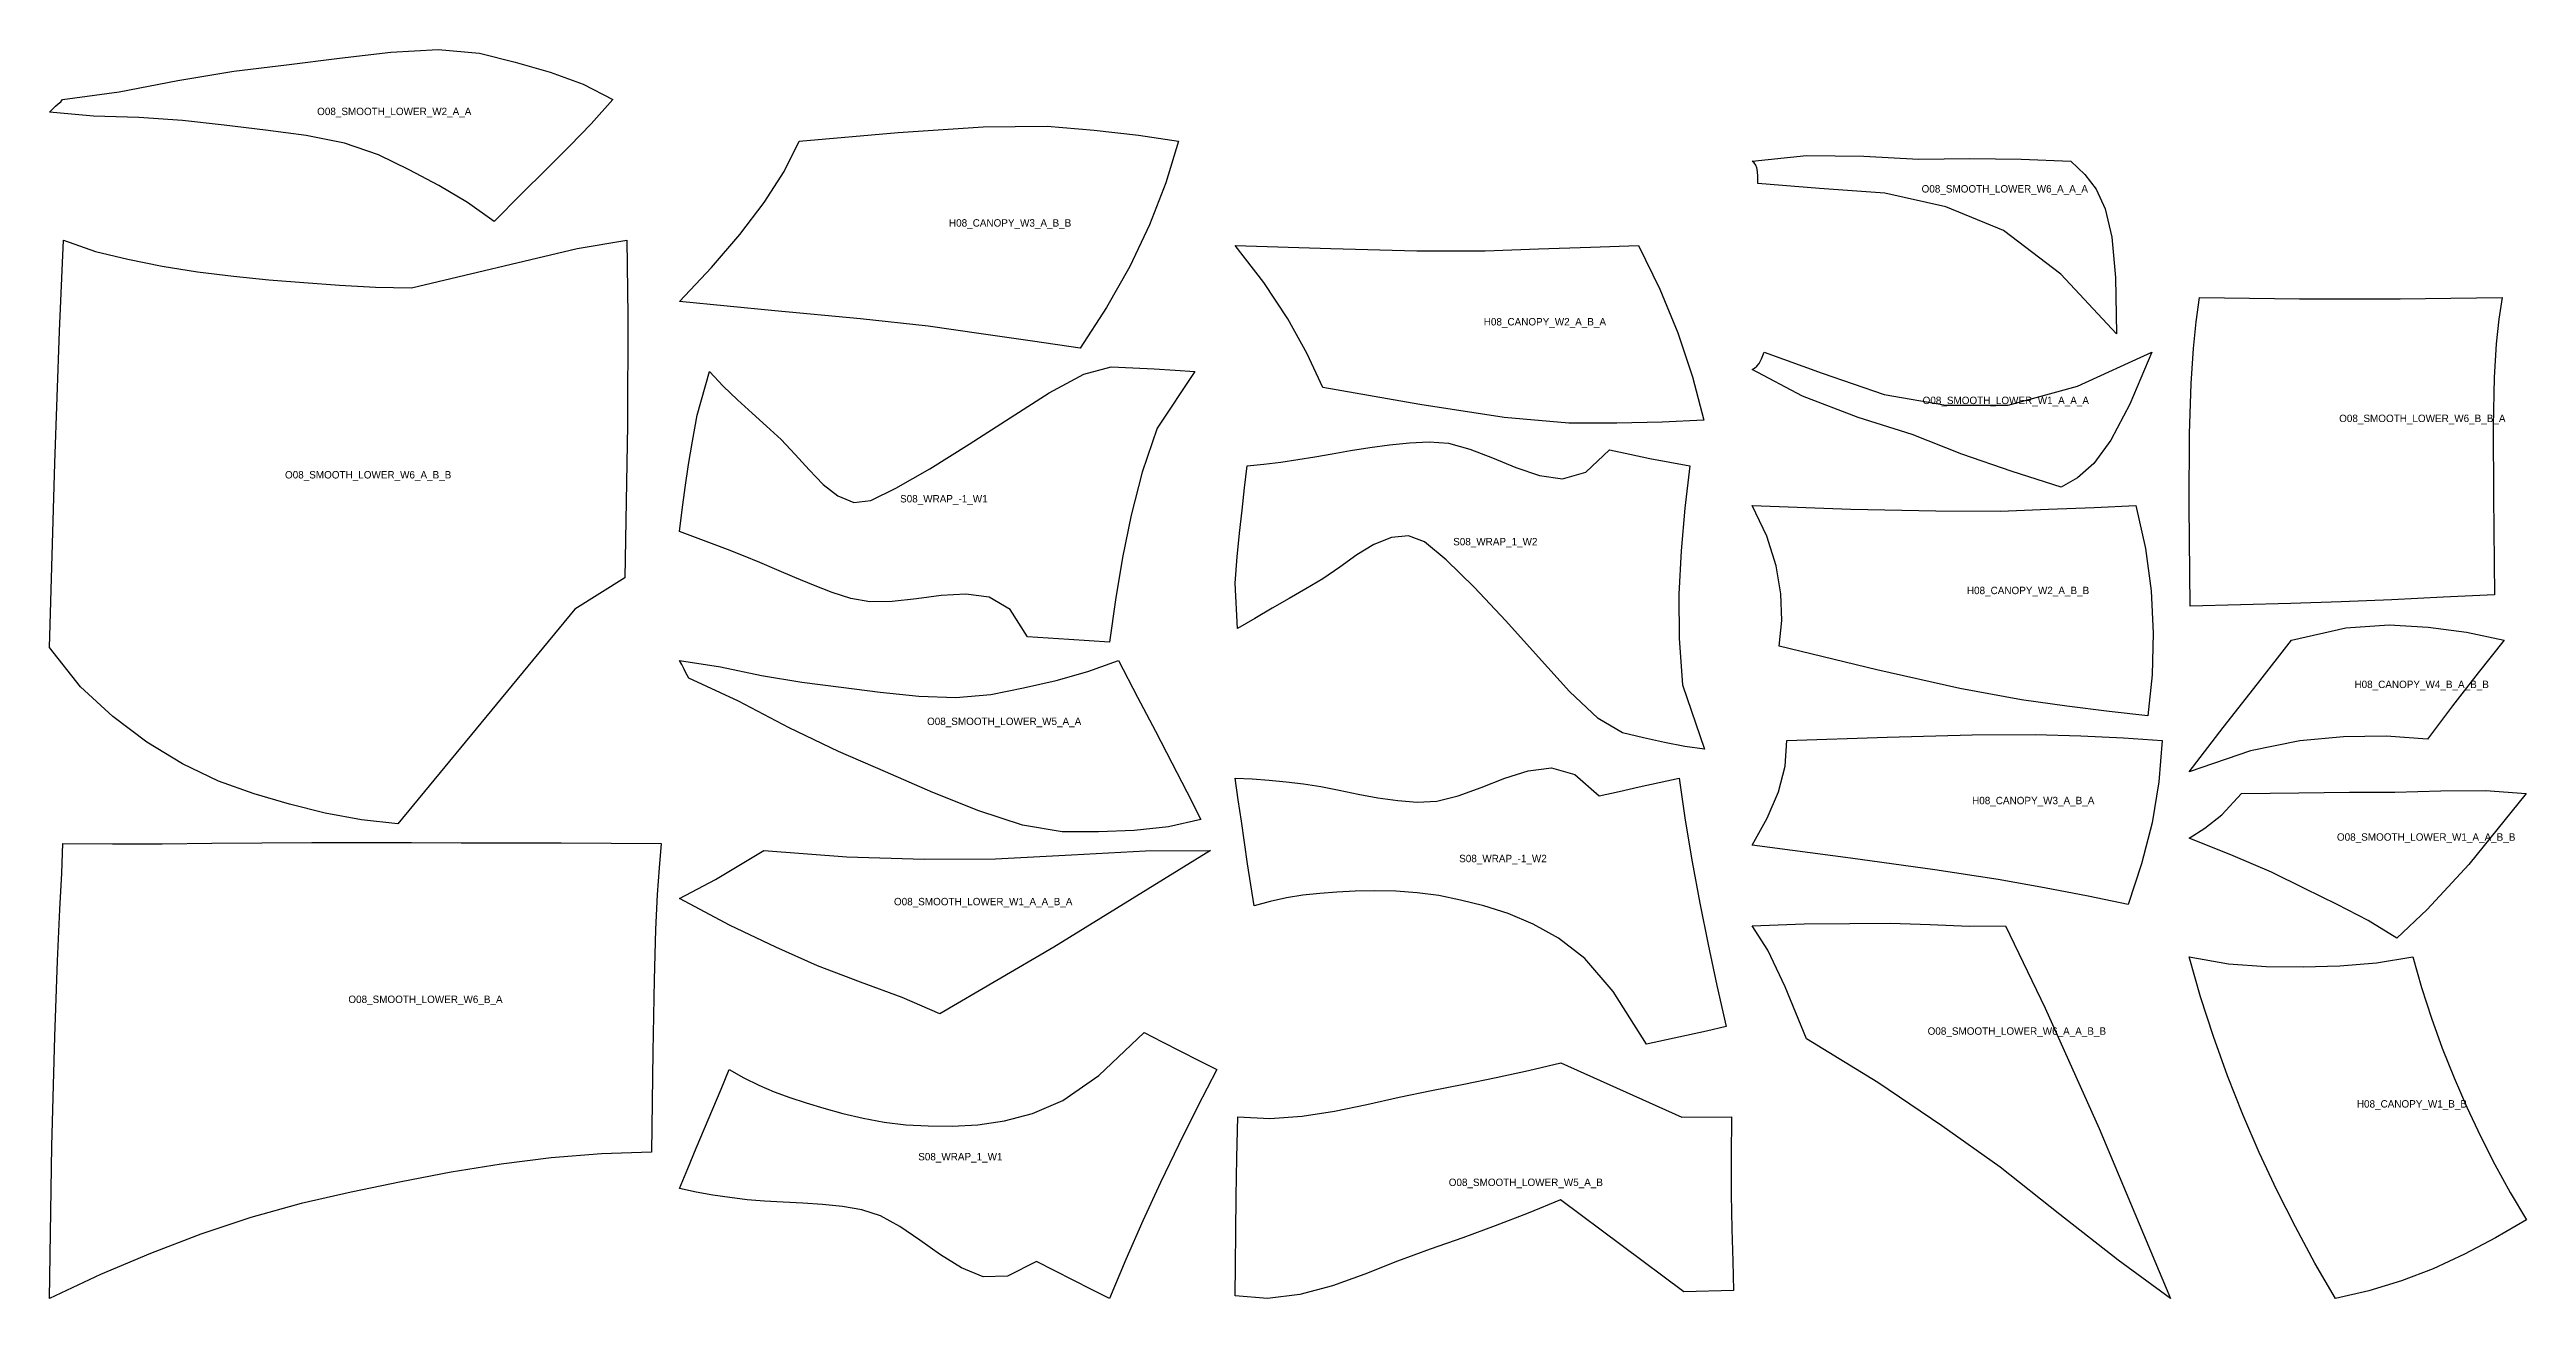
# Model space of a CAD drawing. Header units: millimetres. Extents: x 15 to 11830, y 15 to 1437.
# Drawn here: x 7338 to 10012, y 15 to 1363 of the extents above; entities that cross this region are included whole.
import ezdxf

# ---------------------------------------------------------------- set-up
doc = ezdxf.new("R2010")
doc.units = ezdxf.units.MM

msp = doc.modelspace()

# ---------------------------------------------------------------- texts
for s, p in [('O08_SMOOTH_LOWER_W2_A_A', (7627.3, 1292.6)), ('O08_SMOOTH_LOWER_W6_A_A_A', (9359.1, 1209)), ('H08_CANOPY_W3_A_B_B', (8309.3, 1172.2)), ('H08_CANOPY_W2_A_B_A', (8886.5, 1065.5)), ('O08_SMOOTH_LOWER_W1_A_A_A', (9360.2, 980.6)), ('O08_SMOOTH_LOWER_W6_B_B_A', (9809.8, 961.2)), ('O08_SMOOTH_LOWER_W6_A_B_B', (7592.6, 900.3)), ('S08_WRAP_-1_W1', (8256.5, 874.4)), ('S08_WRAP_1_W2', (8853.5, 828.1)), ('H08_CANOPY_W2_A_B_B', (9408, 775.4)), ('H08_CANOPY_W4_B_A_B_B', (9826.3, 674)), ('O08_SMOOTH_LOWER_W5_A_A', (8285.6, 634.1)), ('H08_CANOPY_W3_A_B_A', (9413.6, 548.6)), ('O08_SMOOTH_LOWER_W1_A_A_B_B', (9807.4, 509.2)), ('S08_WRAP_-1_W2', (8860, 486)), ('O08_SMOOTH_LOWER_W1_A_A_B_A', (8249.9, 439.5)), ('O08_SMOOTH_LOWER_W6_B_A', (7661, 334)), ('O08_SMOOTH_LOWER_W6_A_A_B_B', (9365.6, 299.7)), ('H08_CANOPY_W1_B_B', (9828.9, 221.1)), ('S08_WRAP_1_W1', (8276.1, 164.1)), ('O08_SMOOTH_LOWER_W5_A_B', (8848.7, 136.4))]:
    msp.add_text(s, height=8).set_placement(p)

# ---------------------------------------------------------------- linework, layer by layer
for points in [[(7352.6, 1309.4), (7413.6, 1317.7), (7476.9, 1330.1), (7537.3, 1339.9), (7594.4, 1346.8), (7651.4, 1354.2), (7706.7, 1360.7), (7758, 1363.4), (7802.5, 1359.5), (7841.2, 1349.7), (7878.9, 1338.8), (7914.4, 1325.9), (7946.6, 1309.4), (7923.2, 1283.2), (7900, 1259.3), (7875, 1234.2), (7847.7, 1207.1), (7818.2, 1177.7), (7789.5, 1198.2), (7758.7, 1216.6), (7726.5, 1233.5), (7693.5, 1249.8), (7656.7, 1262.2), (7615.5, 1270.6), (7571.7, 1276.5), (7526.8, 1281.6), (7481.8, 1286.8), (7434.8, 1290), (7386, 1291.3), (7338.5, 1295.8), (7341.8, 1299.1), (7345, 1302.1), (7347.9, 1304.7), (7350.5, 1307.1), (7352.6, 1309.4)], [(8147.7, 1264.6), (8254.4, 1273.8), (8346.2, 1279.9), (8415.3, 1280.6), (8466, 1276.5), (8513.7, 1271.1), (8557.2, 1264.6), (8543.4, 1219.4), (8525.8, 1174.2), (8504.4, 1129.3), (8479.3, 1084.8), (8450.8, 1040.8), (8399.5, 1048.6), (8343.9, 1056.3), (8287, 1064.7), (8213.7, 1072.7), (8121.4, 1081.4), (8018.5, 1091.5), (8053, 1128), (8083.6, 1163.6), (8109.8, 1198.2), (8131.5, 1231.8), (8147.7, 1264.6)], [(9176.1, 1242.9), (9235, 1249.1), (9296.9, 1248.2), (9355.7, 1245), (9411.1, 1245.9), (9466.5, 1244.9), (9520.2, 1242.9), (9535.2, 1228.5), (9547.6, 1212.5), (9557.4, 1191.3), (9564.3, 1160.9), (9568.3, 1117.2), (9569.5, 1056.5), (9509.4, 1120.9), (9447.4, 1167.9), (9385.4, 1193.4), (9319.3, 1208.2), (9248.8, 1213.5), (9182.3, 1218.6), (9182.4, 1226.2), (9182.1, 1231.7), (9181.4, 1235.6), (9180.2, 1238.5), (9178.4, 1240.9), (9176.1, 1242.9)], [(7353.7, 1157.7), (7388, 1145.5), (7423.1, 1136.9), (7459.9, 1129.6), (7498.1, 1123.5), (7536.9, 1118.6), (7575.1, 1114.8), (7613.1, 1111.7), (7651.4, 1109), (7690.2, 1107), (7729.3, 1106), (7908.1, 1148.4), (7961.7, 1157.7), (7962.8, 1075.9), (7962.3, 957.8), (7959.4, 793.2), (7905.4, 759.2), (7714.5, 527.4), (7675.1, 531.9), (7636.1, 539.1), (7597.4, 548.8), (7559.3, 559.8), (7520.8, 573.6), (7481.8, 592.2), (7443.4, 615.5), (7406.7, 643.2), (7372, 675.2), (7338.5, 717.9), (7344.1, 916.8), (7349.1, 1059.3), (7353.7, 1157.7)], [(8618.3, 1151.7), (8721.6, 1148.7), (8814.4, 1146.2), (8888, 1145.9), (8945.5, 1148.3), (9001.6, 1149.9), (9053.5, 1151.7), (9076.6, 1104.6), (9095.9, 1057.4), (9111.7, 1010.2), (9124.1, 963.3), (9079.2, 961.1), (9030, 959.9), (8978.2, 959.9), (8908.7, 966.3), (8817.6, 980), (8712.7, 998.5), (8696, 1034.8), (8674.9, 1072.8), (8649, 1111.9), (8618.3, 1151.7)], [(9659, 1095.5), (9713, 1094.8), (9767.1, 1094.4), (9821.4, 1094.3), (9875.8, 1094.4), (9930.5, 1094.8), (9985.6, 1095.5), (9982.3, 1072.4), (9979.4, 1045.8), (9977.2, 1009.4), (9976.2, 956.6), (9976.3, 880.5), (9977.6, 774.6), (9921.9, 772), (9866.8, 769.3), (9812, 767), (9757.5, 765.3), (9703.2, 763.7), (9649, 762.4), (9647.8, 870.7), (9648.2, 948.5), (9649.9, 1002.8), (9652.5, 1040.7), (9655.6, 1069.4), (9659, 1095.5)], [(8050.9, 1015.7), (8065.7, 1000), (8081.1, 985.1), (8096.8, 970.7), (8112.5, 956.8), (8128.1, 942.5), (8143.4, 926.3), (8158.4, 909.5), (8173.4, 893.9), (8189.4, 881.4), (8206.6, 874.4), (8225.1, 876.5), (8252.1, 889.7), (8288.7, 910.8), (8331.2, 937.2), (8375.5, 965.7), (8417.6, 992.6), (8454.8, 1012.8), (8484.4, 1020.8), (8507.8, 1019.7), (8530.9, 1018.7), (8553.3, 1017.4), (8574.7, 1015.7), (8534.1, 954.6), (8517.8, 907.1), (8506, 860.7), (8496.7, 814.8), (8489, 769.2), (8482.4, 723.7), (8460.6, 725.1), (8438.7, 726.6), (8416.5, 728), (8394.2, 729.3), (8375.2, 758.7), (8352.7, 772.3), (8327.6, 775.4), (8301, 773.8), (8274.1, 770.4), (8247.9, 767.5), (8224, 767.1), (8203.2, 770.8), (8183.1, 777.3), (8162.9, 785), (8143, 793.3), (8123.6, 801.6), (8105.1, 809.5), (8087.5, 816.8), (8070.2, 823.6), (8052.9, 830.2), (8035.7, 836.6), (8018.5, 842.9), (8021.3, 866.6), (8024.6, 890.6), (8028.2, 915.2), (8032.4, 940.7), (8037.5, 968.7), (8050.9, 1015.7)], [(9189, 1036.5), (9251.8, 1014.1), (9318.6, 990.9), (9385.4, 979.4), (9452.4, 979.5), (9527.5, 999.8), (9607.6, 1036.5), (9583.8, 980.6), (9563.2, 941.8), (9544.9, 916.5), (9527.5, 901), (9509.9, 891), (9456.8, 907.8), (9402.5, 926.6), (9349, 947.7), (9290.6, 966), (9230.4, 989.2), (9176.1, 1018.1), (9178.7, 1019.5), (9181.1, 1021.4), (9183.6, 1024.5), (9186.2, 1029.4), (9189, 1036.5)], [(8631, 913.9), (8649.2, 915.6), (8667.4, 917.9), (8685.7, 920.6), (8704.1, 923.6), (8722.9, 926.9), (8742.7, 930.4), (8763.5, 933.7), (8784.9, 936.6), (8806.4, 938.8), (8827.5, 939.9), (8848.5, 938.3), (8871.5, 931.9), (8896.1, 922.4), (8921.3, 912.1), (8946.5, 903.6), (8971.5, 900), (8996.8, 907), (9022.2, 931.1), (9044.1, 926.4), (9065.8, 921.9), (9087.5, 917.8), (9108.9, 913.9), (9103.6, 868.2), (9099.6, 822.1), (9097.2, 775.3), (9097.3, 727.5), (9101.2, 677.4), (9124.8, 607.9), (9103.5, 610.8), (9081.6, 615.3), (9059, 620.4), (9036.1, 625.7), (9009.9, 641.3), (8979.1, 670.4), (8945.5, 707.4), (8910.4, 746.7), (8876, 783), (8845.8, 812.5), (8822.7, 831.8), (8805.2, 838.4), (8786.8, 836.5), (8768, 828.9), (8749.5, 817.7), (8731.1, 804.7), (8712.8, 792), (8694.6, 781), (8676.4, 770.7), (8658, 760.1), (8639.5, 749.2), (8620.8, 738.4), (8618.3, 787.3), (8620.3, 815.6), (8622.9, 841.4), (8625.6, 866.1), (8628.3, 890.2), (8631, 913.9)], [(9176.1, 871), (9282.6, 867.3), (9374.6, 865.2), (9444.4, 865), (9496.2, 867.2), (9545.3, 869.1), (9590.3, 871), (9600.7, 824.8), (9606.9, 778.9), (9609.2, 733.4), (9607.8, 688.4), (9603.3, 643.9), (9561.5, 648.7), (9515.8, 654.4), (9467.1, 661.2), (9400.3, 673.7), (9310.7, 693.8), (9205.4, 719.4), (9208.1, 747), (9207.3, 775.8), (9202.1, 806.1), (9192, 838), (9176.1, 871)], [(9758.4, 725.7), (9817, 739.2), (9863.9, 742.4), (9905.9, 739.8), (9947.3, 734.4), (9987.9, 725.7), (9959.9, 690.5), (9932.1, 655), (9905.1, 618.9), (9860.4, 622.2), (9814.4, 621.4), (9767.3, 617.2), (9714.1, 606.2), (9647.8, 583.6), (9684.6, 631.4), (9721.8, 678.6), (9758.4, 725.7)], [(8018.5, 703.7), (8062.7, 697), (8107, 687.6), (8150.5, 680.2), (8192.8, 674.9), (8235, 669.6), (8276.6, 665.3), (8316.7, 663.9), (8354.3, 667.1), (8389.8, 674.3), (8424.9, 682.3), (8459.1, 691.9), (8492.1, 703.7), (8512.8, 664.3), (8532.1, 627.4), (8549.9, 593.3), (8566.1, 561.9), (8581.2, 532.2), (8546.2, 524.1), (8509.2, 520.1), (8470.8, 518.8), (8431.6, 518.8), (8388.7, 526.1), (8341.5, 541.3), (8291.7, 561.4), (8240.9, 583.4), (8190, 605.4), (8136.9, 630.9), (8082.2, 659.8), (8028.4, 684.7), (8026.8, 687.8), (8025, 691.3), (8023, 695.1), (8020.8, 699.3), (8018.5, 703.7)], [(9213.8, 617.4), (9322, 620.9), (9413.8, 623.4), (9481.8, 623.9), (9531, 622.5), (9576.9, 620.3), (9618.9, 617.4), (9615.3, 572.8), (9607.8, 528.4), (9596.5, 484.3), (9582, 440.3), (9538.9, 449.2), (9491.7, 458.2), (9441.7, 467.4), (9373.3, 477.7), (9282.2, 490.2), (9176.1, 504.4), (9192.4, 533.6), (9204.5, 561.9), (9211.8, 589.7), (9213.8, 617.4)], [(8618.3, 576.7), (8636.6, 575.9), (8654.9, 574.6), (8673.3, 572.8), (8691.8, 570.6), (8710.6, 567.6), (8730.4, 563.8), (8751, 559.6), (8772.3, 555.6), (8793.6, 552.5), (8814.7, 550.7), (8835.8, 551.8), (8858.9, 557.8), (8883.7, 566.8), (8909.1, 576.6), (8934.4, 584.6), (8959.5, 587.9), (8984.8, 580.7), (9011, 557.5), (9032.8, 562.4), (9054.4, 567.3), (9076, 572), (9097.3, 576.7), (9103.9, 531.5), (9111.4, 486.5), (9119.7, 441.7), (9128.6, 397.2), (9138.1, 352.8), (9148.1, 308.5), (9126.8, 303.7), (9105.3, 299), (9083.8, 294.2), (9062.1, 289.4), (9026.3, 346.4), (8995.5, 382.2), (8967.2, 403.9), (8939.9, 419.2), (8913, 430.5), (8886.6, 438.9), (8861.4, 445.2), (8837.9, 450), (8814.7, 453.1), (8791.5, 454.7), (8769, 455.1), (8747.6, 454.7), (8727.8, 453.6), (8709.4, 452.3), (8691.4, 450.3), (8673.7, 447.4), (8656.1, 443.6), (8638.6, 438.9), (8635, 461.6), (8631.6, 484.3), (8628.2, 507.2), (8624.9, 530.2), (8621.6, 553.4), (8618.3, 576.7)], [(9704.4, 560.1), (9766.2, 560.8), (9820.9, 561.8), (9869.9, 561.6), (9919.7, 563), (9967.9, 563.6), (10011.8, 560.1), (9949.9, 483.5), (9904.8, 435.1), (9872, 403.9), (9841.1, 422.9), (9807.6, 440.4), (9772.4, 457.7), (9736.7, 475.4), (9695.5, 492.9), (9647.8, 511.8), (9664.8, 522.8), (9683.1, 537.3), (9704.4, 560.1)], [(7352.7, 506.2), (7406.4, 505.7), (7460, 505.8), (7513.8, 506.4), (7567.6, 507), (7621.4, 507.4), (7675.2, 507.3), (7729, 507.2), (7782.9, 507.1), (7836.7, 507), (7890.6, 506.8), (7944.5, 506.6), (7998.5, 506.2), (7996.3, 479.9), (7994.2, 451.1), (7992.4, 413.2), (7990.9, 358.9), (7989.5, 281.1), (7988.2, 172.8), (7934.1, 171.1), (7880, 167), (7826, 160.1), (7772, 151.3), (7718, 141), (7664, 129.8), (7610, 117.7), (7555.9, 102.6), (7501.8, 84.3), (7447.6, 63.6), (7393.3, 41), (7338.5, 15), (7341, 179.6), (7344, 297.7), (7347.1, 379.4), (7349.7, 434.8), (7351.6, 474), (7352.7, 506.2)], [(8109.3, 498.8), (8199.2, 491.7), (8282.5, 489.3), (8359.6, 489.5), (8441.7, 493.8), (8521.5, 498.3), (8591.6, 498.8), (8422.3, 394.4), (8299.3, 322.2), (8258.9, 339.9), (8213.8, 356.6), (8167.2, 374.3), (8122.4, 394.1), (8073, 417.6), (8018.5, 446.9), (8057.3, 467.3), (8109.3, 498.8)], [(9176.1, 417.2), (9232.4, 419.3), (9281.5, 420), (9325.1, 420.3), (9368.5, 418.6), (9410.4, 416.9), (9449.6, 417.2), (9492.6, 328.6), (9550.8, 198.4), (9627.8, 15), (9571.1, 56.2), (9508.4, 105.8), (9443.8, 156.6), (9381.1, 201.5), (9312, 248), (9235, 295.2), (9212, 351.4), (9193, 391), (9176.1, 417.2)], [(9647.8, 383.9), (9690.3, 376.3), (9731.1, 373.4), (9770.8, 373.1), (9810.6, 374.1), (9850.2, 377.4), (9889.2, 383.9), (9898.8, 350.7), (9909.4, 317.8), (9921.1, 285.3), (9933.8, 253.2), (9947.5, 221.6), (9962.2, 190.4), (9977.8, 159.6), (9994.3, 129.5), (10012, 100), (9978.5, 80.6), (9945, 62.8), (9911.3, 47.1), (9877.1, 33.9), (9841.9, 23.4), (9805.8, 15), (9783.6, 53.2), (9762.5, 92.3), (9742.5, 132), (9723.5, 172.5), (9705.8, 213.6), (9689.2, 255.4), (9674, 297.7), (9660.2, 340.6), (9647.8, 383.9)], [(8072.2, 262.2), (8087.9, 253.3), (8104.1, 245.2), (8120.6, 238.1), (8137.5, 231.8), (8155.1, 226.1), (8174.1, 220.3), (8194.7, 214.7), (8216.6, 209.5), (8239.4, 205.3), (8262.7, 202.5), (8286.7, 201.3), (8312.7, 201.1), (8340.3, 202.6), (8369.2, 206.8), (8399.5, 214.8), (8432.2, 228.8), (8471.1, 255.6), (8519.8, 302.2), (8539.5, 292), (8559.2, 282), (8578.8, 272.1), (8598.3, 262.2), (8577.6, 221.8), (8557.3, 181.2), (8537.7, 140.2), (8518.7, 98.9), (8500.2, 57.2), (8482.5, 15), (8463, 24.8), (8443.3, 34.8), (8423.5, 44.8), (8403.6, 55), (8372.4, 39.2), (8346.2, 38.5), (8322.7, 48), (8300.2, 62.1), (8278, 77.9), (8256.3, 92.8), (8235.4, 104.4), (8215.3, 110.7), (8194.4, 114.3), (8172.9, 116.5), (8151.4, 117.9), (8130.3, 118.9), (8110.2, 119.9), (8091.3, 121.6), (8072.8, 123.9), (8054.5, 126.7), (8036.4, 129.9), (8018.5, 133.7), (8027.4, 155.5), (8036.3, 177.1), (8045.3, 198.6), (8054.3, 219.9), (8063.3, 241.1), (8072.2, 262.2)], [(8620.9, 211.1), (8655.6, 209.4), (8690.4, 211.8), (8725.3, 217.2), (8760.2, 224.4), (8795.2, 232.2), (8830.1, 239.4), (8865, 246.2), (8899.9, 253.5), (8934.9, 261.2), (8969.8, 269.4), (9100.2, 210.7), (9153.8, 211.1), (9153.5, 167.8), (9153.5, 127.2), (9154.1, 89.7), (9155.3, 55.4), (9156.1, 23.6), (9102.4, 22.3), (8969.5, 121.6), (8934.3, 107.2), (8899, 93.4), (8863.8, 80.4), (8828.7, 68.1), (8793.5, 55.3), (8758.3, 41.4), (8723.1, 28.7), (8688, 19.2), (8653.1, 15), (8618.3, 17.9), (8618.4, 51.2), (8618.8, 86.5), (8619.4, 125), (8620.1, 166.7), (8620.9, 211.1)]]:
    msp.add_lwpolyline(points, close=True)

msp.set_redraw_order([(e.dxf.handle, doc.entitydb.next_handle()) for e in msp.query("TEXT MTEXT ATTDEF DIMENSION ARC_DIMENSION")])  # texts and dimensions are drawn at this point

doc.saveas('drawing.dxf')
